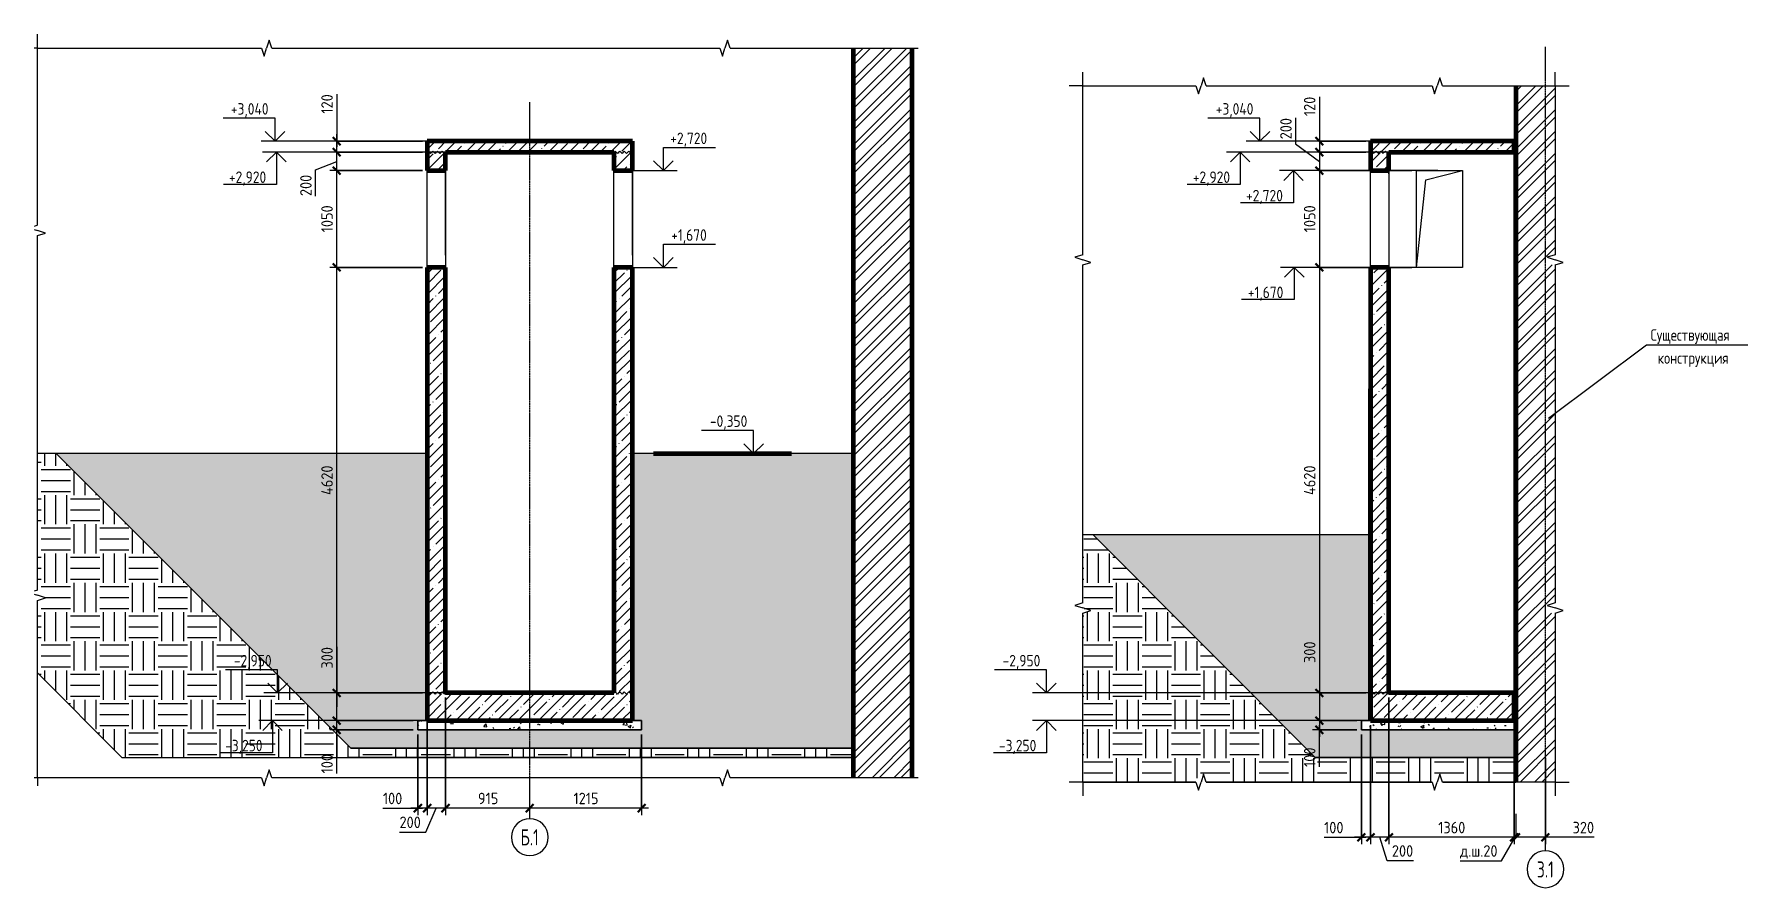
# Model space of a CAD drawing. Header units: millimetres. Extents: x -737 to 48133, y -5064 to 36443.
# Drawn here: x 6865 to 25479, y -5064 to 4200 of the extents above; entities that cross this region are included whole.
import ezdxf

# ---------------------------------------------------------------- set-up
doc = ezdxf.new("R2010")
doc.units = ezdxf.units.MM
doc.linetypes.add('02 Штрихпунктирная _20 мм_', pattern=[25, 20, -2.5, 0, -2.5])
for name, color, linetype, lineweight in [('AA_Dim', 7, 'Continuous', 9), ('AA_Dim-50', 7, 'Continuous', 9), ('AA_Linii', 7, 'Continuous', 9), ('AA_Oformlenie', 7, 'Continuous', 9), ('AA_Vinoska', 7, 'Continuous', 9), ('AA_Visotnaya otmetka', 7, 'Continuous', 9), ('AF_Okno', 7, 'Continuous', 20), ('AF_Perekritie', 7, 'Continuous', 60), ('AF_Perekritie_Опалубка', 253, 'Continuous', 20), ('AF_Pokritie', 7, 'Continuous', 9), ('AF_Stena', 7, 'Continuous', 20), ('AF_Stena_Гидроизоляция', 253, 'Continuous', 20), ('AF_Stena_Опалубка', 253, 'Continuous', 20), ('KR_Fundament', 7, 'Continuous', 20), ('Оси', 7, 'Continuous', 9)]:
    doc.layers.add(name, color=color, linetype=linetype, lineweight=lineweight)
doc.styles.add('GOST Common', font='GOST_Common.ttf', dxfattribs={"width": 0.85, "height": 125})
doc.styles.add('ISOCPEUR', font='isocpeur.TTF', dxfattribs={"width": 0.7, "height": 175})
doc.styles.add('ISOCPEUR_1', font='isocpeur.TTF', dxfattribs={"width": 0.85, "height": 125})
doc.styles.add('ISOCPEUR_2', font='isocpeur.TTF', dxfattribs={"width": 0.9, "height": 125})
doc.dimstyles.new('00_Точн_3_знака__прозр_', dxfattribs={"dimscale": 304.8, "dimtxt": 125.344371, "dimasz": 0.278871, "dimexe": 0.246063, "dimexo": 0.164042, "dimgap": 0.016404, "dimtad": 1, "dimdec": 3, "dimrnd": 0.001, "dimdsep": 46, "dimtxsty": 'ISOCPEUR_2', "dimblk1": 'OBLIQUE', "dimblk2": 'OBLIQUE', "dimsah": 1, "dimcen": 0.09, "dimdle": 0.246063, "dimazin": 0, "dimtfac": 1, "dimtdec": 4, "dimtix": 1, "dimtmove": 1, "dimatfit": 3, "dimfxl": 1, "dimtvp": 1, "dimtolj": 1, "dimtzin": 0, "dimlwd": 18, "dimlwe": 18, "dimarcsym": 2})
doc.dimstyles.new('00_Точн_3_знака__прозр__1', dxfattribs={"dimscale": 304.8, "dimtxt": 125.344371, "dimasz": 0.278871, "dimexe": 0.246063, "dimexo": 0.164042, "dimgap": 0.016404, "dimtad": 1, "dimdec": 3, "dimrnd": 0.001, "dimdsep": 46, "dimtxsty": 'ISOCPEUR_2', "dimblk1": 'OBLIQUE', "dimblk2": 'OBLIQUE', "dimsah": 1, "dimcen": 0.09, "dimdle": 0.246063, "dimazin": 0, "dimtfac": 1, "dimtdec": 4, "dimtix": 1, "dimtmove": 0, "dimatfit": 3, "dimfxl": 1, "dimtvp": 1, "dimtolj": 1, "dimtzin": 0, "dimlwd": 18, "dimlwe": 18, "dimarcsym": 2})
pattern_1 = [(45, (11703.45, 825), (-112.253, 112.253), []), (45, (11815.7, 825), (-112.253, 112.253), [198.438, -39.688, 1.676, -38.011])]
pattern_2 = [(45, (23663.4, 825), (-112.253, 112.253), []), (45, (23775.65, 825), (-112.253, 112.253), [198.437, -39.687, 1.676, -38.011])]

msp = doc.modelspace()

# ---------------------------------------------------------------- texts
at = {"layer": 'AA_Vinoska', "char_height": 125, "attachment_point": 1, "style": 'GOST Common'}
for s, insert, width in [('Существующая', (24423.8854, 998.5126), 1219.767531), ('конструкция', (24501.2354, 748.5126), 1032.373078)]:
    msp.add_mtext(s, dxfattribs=dict(at, insert=insert, width=width))
at = {"layer": 'AA_Visotnaya otmetka', "char_height": 125, "attachment_point": 1, "line_spacing_factor": 1.135194, "style": 'ISOCPEUR_1'}
for s, insert, width in [('+3,040', (9000.7043, 3452.8398), 491.831236), ('+3,040', (19700.2259, 3452.8398), 491.831236), ('+2,720', (13774.1115, 3132.8398), 479.798668), ('+2,920', (8979.5585, 2711.341), 479.798668), ('+2,920', (19450.778, 2711.341), 479.798668), ('+2,720', (20028.845, 2511.341), 479.798668), ('+1,670', (13784.7653, 2082.8398), 454.22946), ('+1,670', (20048.5479, 1461.341), 454.22946), ('-0,350', (14204.7757, 62.8398), 479.798668), ('-2,950', (9033.3991, -2537.1602), 479.798668), ('-2,950', (17384.6186, -2537.1602), 479.798668), ('-3,250', (8938.0367, -3458.659), 479.798668), ('-3,250', (17344.5229, -3458.659), 479.798668)]:
    msp.add_mtext(s, dxfattribs=dict(at, insert=insert, width=width))
at = {"layer": 'Оси', "char_height": 175, "attachment_point": 1, "style": 'ISOCPEUR'}
for s, insert, width in [('\\fISOCPEUR|b0|i0|c204|p34|;\\W.7;Б', (12147.8231, -4429.2858), 120.653969), ('.1', (12247.3726, -4429.2858), 120.653969), ('3.1', (23189.0245, -4777.9949), 224.4725)]:
    msp.add_mtext(s, dxfattribs=dict(at, insert=insert, width=width))

# ---------------------------------------------------------------- blocks, each defined once
blk = doc.blocks.new('231_Отверстие прямоугольное в стене _Окно_Стена_ - Отверстие прямоугольное с обрамлением-4140413-1-1 Опалубка')
at = {"layer": 'AF_Okno', "lineweight": 9}
for p, q in [((-34510, 2620), (-34510, 2716)), ((-34510, 1670), (-34510, 2620)), ((-34310, 2620), (-34310, 2720)), ((-34310, 1804), (-34310, 2620))]:
    blk.add_line(p, q, dxfattribs=at)
blk = doc.blocks.new('Последовательность узлов - 3мм масшт20 маскировка-904226-1-1 Опалубка')
at = {"layer": 'AA_Oformlenie'}
for p, q in [((-32480, 2920), (-32467.5, 2932.5)), ((-32442.5, 2907.5), (-32467.5, 2932.5)), ((-32430, 2920), (-32442.5, 2907.5)), ((-32430, 2920), (-32417.5, 2932.5)), ((-32392.5, 2907.5), (-32417.5, 2932.5)), ((-32380, 2920), (-32392.5, 2907.5)), ((-32380, 2920), (-32367.5, 2932.5)), ((-32342.5, 2907.5), (-32367.5, 2932.5)), ((-32330, 2920), (-32342.5, 2907.5)), ((-32330, 2920), (-32317.5, 2932.5)), ((-32292.5, 2907.5), (-32317.5, 2932.5)), ((-32280, 2920), (-32292.5, 2907.5))]:
    blk.add_line(p, q, dxfattribs=at)
blk = doc.blocks.new('011_Прямоугольник обрыва _ЭлУзла_ - 011_Прямоугольник обрыва _ЭлУзла_-4166941-1-1 Опалубка')
at = {"layer": 'AA_Oformlenie'}
for p, q in [((-38743, 2126), (-38743, 4050)), ((-38743, 4050), (-36308, 4050)), ((-36197, 4050), (-31330, 4050)), ((-31218, 4050), (-29177, 4050)), ((-38743, -1834), (-38743, 2015)), ((-38743, -3870), (-38743, -1945)), ((-36308, -3870), (-38743, -3870)), ((-31330, -3870), (-36197, -3870)), ((-29177, -3870), (-31218, -3870))]:
    blk.add_line(p, q, dxfattribs=at)
blk = doc.blocks.new('231_Отверстие прямоугольное в стене _Окно_Стена_ - Отверстие прямоугольное с обрамлением-4140413-2-2 Опалубка')
at = {"layer": 'AF_Okno', "lineweight": 9}
for p, q in [((2341, 1670), (2441, 2620)), ((2441, 2620), (2841, 2720))]:
    blk.add_line(p, q, dxfattribs=at)
blk = doc.blocks.new('231_Отверстие прямоугольное в стене _Окно_Стена_ - Отверстие прямоугольное с обрамлением-4126487-2-2 Опалубка')
at = {"layer": 'AF_Okno', "lineweight": 9}
for p, q in [((2041, 2685), (2041, 2720)), ((1841, 2510), (1841, 2511)), ((1841, 1670), (1841, 2510))]:
    blk.add_line(p, q, dxfattribs=at)
blk = doc.blocks.new('011_Прямоугольник обрыва _ЭлУзла_ - 011_Прямоугольник обрыва _ЭлУзла_-4165343-2-2 Опалубка')
at = {"layer": 'AA_Oformlenie'}
for p, q in [((-1283, 1807), (-1283, 3640)), ((-1283, 3640), (-56, 3640)), ((56, 3640), (2510, 3640)), ((2621, 3640), (3848, 3640)), ((3848, 3640), (3848, 1807)), ((-1283, -1972), (-1283, 1696)), ((3848, 1696), (3848, -1972)), ((-1283, -3917), (-1283, -2083)), ((3848, -2083), (3848, -3917)), ((-56, -3917), (-1283, -3917)), ((2510, -3917), (56, -3917)), ((3848, -3917), (2621, -3917))]:
    blk.add_line(p, q, dxfattribs=at)
blk = doc.blocks.new('Последовательность узлов - 3мм масшт20 маскировка-904226-2-2 Опалубка')
at = {"layer": 'AA_Oformlenie'}
for p, q in [((1841, 2920), (1853, 2933)), ((1853, 2933), (1878, 2908)), ((1891, 2920), (1878, 2908)), ((1891, 2920), (1903, 2933)), ((1903, 2933), (1928, 2908)), ((1941, 2920), (1928, 2908)), ((1941, 2920), (1953, 2933)), ((1953, 2933), (1978, 2908)), ((1991, 2920), (1978, 2908)), ((1991, 2920), (2003, 2933)), ((2003, 2933), (2028, 2908)), ((2041, 2920), (2028, 2908))]:
    blk.add_line(p, q, dxfattribs=at)
blk = doc.blocks.new('Ось сетки - d_4мм-2765513-1-1 Опалубка')
at = {"layer": 'Оси'}
for start, end in [(0, 180), (0, 180), (180, 360), (180, 360)]:
    blk.add_arc((-33395, -4516), 200, start, end, dxfattribs=at)
blk = doc.blocks.new('DIMBLOCK13-1-1 Опалубка')
at = {"layer": 'AA_Dim-50', "lineweight": 18}
for p, q in [((13462, -3400), (13462, -4276)), ((13462, -4201), (13462, -3400)), ((12247, -4211), (12247, -4126)), ((13537, -4201), (12247, -4201)), ((12247, -4201), (12247, -4211))]:
    blk.add_line(p, q, dxfattribs=at)
at = {"layer": 'AA_Dim-50', "lineweight": 30}
for p, q in [((12247, -4201), (12205, -4244)), ((12247, -4201), (12290, -4159)), ((13462, -4201), (13420, -4244)), ((13462, -4201), (13505, -4159))]:
    blk.add_line(p, q, dxfattribs=at)
at = {"layer": 'AA_Dim-50', "color": 0, "lineweight": 18, "insert": (12723, -4033), "char_height": 125, "width": 317.85, "attachment_point": 1, "line_spacing_factor": 1.135194, "style": 'ISOCPEUR_2'}
blk.add_mtext('1215', dxfattribs=at)
blk = doc.blocks.new('_Oblique')
at = {"color": 0, "linetype": 'ByBlock', "lineweight": -2}
blk.add_line((-0.5, -0.5), (0.5, 0.5), dxfattribs=at)
blk = doc.blocks.new('DIMBLOCK14-1-1 Опалубка')
at = {"layer": 'AA_Dim-50', "lineweight": 18}
for p, q in [((11332, -3000), (11332, -4276)), ((11332, -4201), (11332, -3000)), ((12247, -4201), (11332, -4201)), ((12247, -4211), (12247, -4126)), ((12247, -4201), (12247, -4211))]:
    blk.add_line(p, q, dxfattribs=at)
at = {"layer": 'AA_Dim-50', "lineweight": 30}
for p, q in [((11332, -4201), (11290, -4244)), ((11332, -4201), (11375, -4159)), ((12247, -4201), (12205, -4244)), ((12247, -4201), (12290, -4159))]:
    blk.add_line(p, q, dxfattribs=at)
at = {"layer": 'AA_Dim-50', "color": 0, "lineweight": 18, "insert": (11685, -4033), "char_height": 125, "width": 252.58, "attachment_point": 1, "line_spacing_factor": 1.135194, "style": 'ISOCPEUR_2'}
blk.add_mtext('915', dxfattribs=at)
blk = doc.blocks.new('DIMBLOCK15-1-1 Опалубка')
at = {"layer": 'AA_Dim-50', "lineweight": 18}
for p, q in [((11132, -3000), (11132, -4276)), ((11132, -4201), (11132, -3000)), ((11332, -3000), (11332, -4276)), ((11332, -4201), (11332, -3000)), ((11117, -4460), (11232, -4201)), ((11332, -4201), (11132, -4201)), ((10833, -4460), (11117, -4460))]:
    blk.add_line(p, q, dxfattribs=at)
at = {"layer": 'AA_Dim-50', "lineweight": 30}
for p, q in [((11132, -4201), (11090, -4244)), ((11132, -4201), (11175, -4159)), ((11332, -4201), (11290, -4244)), ((11332, -4201), (11375, -4159))]:
    blk.add_line(p, q, dxfattribs=at)
at = {"layer": 'AA_Dim-50', "color": 0, "lineweight": 18, "insert": (10833, -4292), "char_height": 125, "width": 280.96, "attachment_point": 1, "line_spacing_factor": 1.135194, "style": 'ISOCPEUR_2'}
blk.add_mtext('200', dxfattribs=at)
blk = doc.blocks.new('DIMBLOCK16-1-1 Опалубка')
at = {"layer": 'AA_Dim-50', "lineweight": 18}
for p, q in [((11132, -3000), (11132, -4276)), ((11132, -4201), (11132, -3000)), ((11032, -3400), (11032, -4276)), ((11032, -4201), (11032, -3400)), ((10652, -4201), (10912, -4201)), ((10912, -4201), (11082, -4201)), ((11132, -4201), (10957, -4201))]:
    blk.add_line(p, q, dxfattribs=at)
at = {"layer": 'AA_Dim-50', "lineweight": 30}
for p, q in [((11032, -4201), (10990, -4244)), ((11032, -4201), (11075, -4159)), ((11132, -4201), (11090, -4244)), ((11132, -4201), (11175, -4159))]:
    blk.add_line(p, q, dxfattribs=at)
at = {"layer": 'AA_Dim-50', "color": 0, "lineweight": 18, "insert": (10652, -4033), "char_height": 125, "width": 252.58, "attachment_point": 1, "line_spacing_factor": 1.135194, "style": 'ISOCPEUR_2'}
blk.add_mtext('100', dxfattribs=at)
blk = doc.blocks.new('DIMBLOCK17-1-1 Опалубка')
at = {"layer": 'AA_Dim-50', "lineweight": 18}
for p, q in [((10982, -3250), (10076, -3250)), ((10982, -3350), (10076, -3350)), ((10151, -3425), (10151, -3250)), ((10151, -3250), (10982, -3250)), ((10151, -3563), (10151, -3300)), ((10151, -3350), (10982, -3350)), ((10151, -3823), (10151, -3563))]:
    blk.add_line(p, q, dxfattribs=at)
at = {"layer": 'AA_Dim-50', "lineweight": 30}
for p, q in [((10151, -3250), (10108, -3208)), ((10151, -3350), (10108, -3308)), ((10151, -3250), (10193, -3292)), ((10151, -3350), (10193, -3393))]:
    blk.add_line(p, q, dxfattribs=at)
at = {"layer": 'AA_Dim-50', "color": 0, "lineweight": 18, "insert": (9983, -3823), "char_height": 125, "width": 252.58, "attachment_point": 1, "rotation": 90, "line_spacing_factor": 1.135194, "style": 'ISOCPEUR_2'}
blk.add_mtext('100', dxfattribs=at)
blk = doc.blocks.new('DIMBLOCK18-1-1 Опалубка')
at = {"layer": 'AA_Dim-50', "lineweight": 18}
for p, q in [((10151, -2451), (10151, -2735)), ((10151, -2735), (10151, -3100)), ((11082, -2950), (10076, -2950)), ((10151, -3250), (10151, -2950)), ((10151, -2950), (11082, -2950)), ((10982, -3250), (10076, -3250)), ((10151, -3250), (10982, -3250))]:
    blk.add_line(p, q, dxfattribs=at)
at = {"layer": 'AA_Dim-50', "lineweight": 30}
for p, q in [((10151, -2950), (10108, -2908)), ((10151, -2950), (10193, -2992)), ((10151, -3250), (10108, -3208)), ((10151, -3250), (10193, -3292))]:
    blk.add_line(p, q, dxfattribs=at)
at = {"layer": 'AA_Dim-50', "color": 0, "lineweight": 18, "insert": (9983, -2685), "char_height": 125, "width": 280.96, "attachment_point": 1, "rotation": 90, "line_spacing_factor": 1.135194, "style": 'ISOCPEUR_2'}
blk.add_mtext('300', dxfattribs=at)
blk = doc.blocks.new('DIMBLOCK19-1-1 Опалубка')
at = {"layer": 'AA_Dim-50', "lineweight": 30}
for p, q in [((10151, 1670), (10108, 1712)), ((10151, 1670), (10193, 1628)), ((10151, -2950), (10108, -2908)), ((10151, -2950), (10193, -2992))]:
    blk.add_line(p, q, dxfattribs=at)
at = {"layer": 'AA_Dim-50', "lineweight": 18}
for p, q in [((11082, 1670), (10076, 1670)), ((10151, -2950), (10151, 1670)), ((10151, 1670), (11082, 1670)), ((11082, -2950), (10076, -2950)), ((10151, -2950), (11082, -2950))]:
    blk.add_line(p, q, dxfattribs=at)
at = {"layer": 'AA_Dim-50', "color": 0, "lineweight": 18, "insert": (9983, -801), "char_height": 125, "width": 385.97, "attachment_point": 1, "rotation": 90, "line_spacing_factor": 1.135194, "style": 'ISOCPEUR_2'}
blk.add_mtext('4620', dxfattribs=at)
blk = doc.blocks.new('DIMBLOCK20-1-1 Опалубка')
at = {"layer": 'AA_Dim-50', "lineweight": 18}
for p, q in [((11082, 2720), (10076, 2720)), ((10151, 1670), (10151, 2720)), ((10151, 2720), (11082, 2720)), ((11082, 1670), (10076, 1670)), ((10151, 1670), (11082, 1670))]:
    blk.add_line(p, q, dxfattribs=at)
at = {"layer": 'AA_Dim-50', "lineweight": 30}
for p, q in [((10151, 2720), (10108, 2763)), ((10151, 2720), (10193, 2678)), ((10151, 1670), (10108, 1712)), ((10151, 1670), (10193, 1628))]:
    blk.add_line(p, q, dxfattribs=at)
at = {"layer": 'AA_Dim-50', "color": 0, "lineweight": 18, "insert": (9983, 2051), "char_height": 125, "width": 346.23, "attachment_point": 1, "rotation": 90, "line_spacing_factor": 1.135194, "style": 'ISOCPEUR_2'}
blk.add_mtext('1050', dxfattribs=at)
blk = doc.blocks.new('DIMBLOCK21-1-1 Опалубка')
at = {"layer": 'AA_Dim-50', "lineweight": 18}
for p, q in [((9921, 2728), (10151, 2820)), ((11082, 2920), (10076, 2920)), ((10151, 2720), (10151, 2920)), ((10151, 2920), (11082, 2920)), ((9921, 2444), (9921, 2728)), ((11082, 2720), (10076, 2720)), ((10151, 2720), (11082, 2720))]:
    blk.add_line(p, q, dxfattribs=at)
at = {"layer": 'AA_Dim-50', "lineweight": 30}
for p, q in [((10151, 2920), (10108, 2963)), ((10151, 2920), (10193, 2878)), ((10151, 2720), (10108, 2763)), ((10151, 2720), (10193, 2678))]:
    blk.add_line(p, q, dxfattribs=at)
at = {"layer": 'AA_Dim-50', "color": 0, "lineweight": 18, "insert": (9753, 2444), "char_height": 125, "width": 280.96, "attachment_point": 1, "rotation": 90, "line_spacing_factor": 1.135194, "style": 'ISOCPEUR_2'}
blk.add_mtext('200', dxfattribs=at)
blk = doc.blocks.new('DIMBLOCK22-1-1 Опалубка')
at = {"layer": 'AA_Dim-50', "lineweight": 18}
for p, q in [((10151, 3550), (10151, 3289)), ((10151, 3289), (10151, 2980)), ((11082, 3040), (10076, 3040)), ((10151, 2920), (10151, 3115)), ((10151, 3040), (11082, 3040)), ((11082, 2920), (10076, 2920)), ((10151, 2920), (11082, 2920))]:
    blk.add_line(p, q, dxfattribs=at)
at = {"layer": 'AA_Dim-50', "lineweight": 30}
for p, q in [((10151, 3040), (10108, 3083)), ((10151, 3040), (10193, 2998)), ((10151, 2920), (10108, 2963)), ((10151, 2920), (10193, 2878))]:
    blk.add_line(p, q, dxfattribs=at)
at = {"layer": 'AA_Dim-50', "color": 0, "lineweight": 18, "insert": (9983, 3339), "char_height": 125, "width": 252.58, "attachment_point": 1, "rotation": 90, "line_spacing_factor": 1.135194, "style": 'ISOCPEUR_2'}
blk.add_mtext('120', dxfattribs=at)
blk = doc.blocks.new('Высотные отметки - Стрелка вверх-400292-1-1 Опалубка')
at = {"layer": 'AA_Vinoska'}
for p, q in [((-30963, -100), (-31528, -100)), ((-30963, -350), (-30963, -100)), ((-30813, -350), (-31113, -350)), ((-30963, -350), (-31069, -244)), ((-30963, -350), (-30857, -244))]:
    blk.add_line(p, q, dxfattribs=at)
blk = doc.blocks.new('Высотные отметки - Стрелка вниз высокая-400290-1-1 Опалубка')
at = {"layer": 'AA_Vinoska'}
for p, q in [((-35998, 2920), (-36298, 2920)), ((-36148, 2920), (-36254, 2814)), ((-36148, 2920), (-36148, 2570)), ((-36148, 2920), (-36042, 2814)), ((-36148, 2570), (-36723, 2570))]:
    blk.add_line(p, q, dxfattribs=at)
blk = doc.blocks.new('Ось сетки - d_4мм-2765513-2-2 Опалубка')
at = {"layer": 'Оси'}
for start, end in [(360, 180), (360, 180), (180, 360), (180, 360)]:
    blk.add_arc((3741, -4864), 200, start, end, dxfattribs=at)
blk = doc.blocks.new('DIMBLOCK23-2-2 Опалубка')
at = {"layer": 'AA_Dim-50', "lineweight": 18}
for p, q in [((20826, 3522), (20826, 3262)), ((20826, 3262), (20826, 2980)), ((21332, 3040), (20751, 3040)), ((20826, 3115), (20826, 2920)), ((20826, 3040), (21332, 3040)), ((21332, 2920), (20751, 2920)), ((20826, 2920), (21332, 2920))]:
    blk.add_line(p, q, dxfattribs=at)
at = {"layer": 'AA_Dim-50', "lineweight": 30}
for p, q in [((20826, 3040), (20783, 3083)), ((20826, 3040), (20868, 2998)), ((20826, 2920), (20783, 2963)), ((20826, 2920), (20868, 2878))]:
    blk.add_line(p, q, dxfattribs=at)
at = {"layer": 'AA_Dim-50', "color": 0, "lineweight": 18, "insert": (20658, 3312), "char_height": 125, "width": 252.58, "attachment_point": 1, "rotation": 90, "line_spacing_factor": 1.135194, "style": 'ISOCPEUR_2'}
blk.add_mtext('120', dxfattribs=at)
blk = doc.blocks.new('DIMBLOCK24-2-2 Опалубка')
at = {"layer": 'AA_Dim-50', "lineweight": 18}
for p, q in [((20568, 3294), (20568, 3010)), ((20568, 3010), (20826, 2820)), ((21332, 2920), (20751, 2920)), ((20826, 2920), (20826, 2720)), ((20826, 2920), (21332, 2920)), ((21832, 2720), (20751, 2720)), ((20826, 2720), (21832, 2720))]:
    blk.add_line(p, q, dxfattribs=at)
at = {"layer": 'AA_Dim-50', "lineweight": 30}
for p, q in [((20826, 2920), (20783, 2963)), ((20826, 2920), (20868, 2878)), ((20826, 2720), (20783, 2763)), ((20826, 2720), (20868, 2678))]:
    blk.add_line(p, q, dxfattribs=at)
at = {"layer": 'AA_Dim-50', "color": 0, "lineweight": 18, "insert": (20400, 3060), "char_height": 125, "width": 280.96, "attachment_point": 1, "rotation": 90, "line_spacing_factor": 1.135194, "style": 'ISOCPEUR_2'}
blk.add_mtext('200', dxfattribs=at)
blk = doc.blocks.new('DIMBLOCK25-2-2 Опалубка')
at = {"layer": 'AA_Dim-50', "lineweight": 18}
for p, q in [((21832, 2720), (20751, 2720)), ((20826, 2720), (20826, 1670)), ((20826, 2720), (21832, 2720)), ((21832, 1670), (20751, 1670)), ((20826, 1670), (21832, 1670))]:
    blk.add_line(p, q, dxfattribs=at)
at = {"layer": 'AA_Dim-50', "lineweight": 30}
for p, q in [((20826, 2720), (20783, 2763)), ((20826, 2720), (20868, 2678)), ((20826, 1670), (20783, 1712)), ((20826, 1670), (20868, 1628))]:
    blk.add_line(p, q, dxfattribs=at)
at = {"layer": 'AA_Dim-50', "color": 0, "lineweight": 18, "insert": (20658, 2051), "char_height": 125, "width": 346.23, "attachment_point": 1, "rotation": 90, "line_spacing_factor": 1.135194, "style": 'ISOCPEUR_2'}
blk.add_mtext('1050', dxfattribs=at)
blk = doc.blocks.new('DIMBLOCK26-2-2 Опалубка')
at = {"layer": 'AA_Dim-50', "lineweight": 30}
for p, q in [((20826, 1670), (20783, 1712)), ((20826, 1670), (20868, 1628)), ((20826, -2950), (20783, -2908)), ((20826, -2950), (20868, -2992))]:
    blk.add_line(p, q, dxfattribs=at)
at = {"layer": 'AA_Dim-50', "lineweight": 18}
for p, q in [((21832, 1670), (20751, 1670)), ((20826, 1670), (20826, -2950)), ((20826, 1670), (21832, 1670)), ((21332, -2950), (20751, -2950)), ((20826, -2950), (21332, -2950))]:
    blk.add_line(p, q, dxfattribs=at)
at = {"layer": 'AA_Dim-50', "color": 0, "lineweight": 18, "insert": (20658, -801), "char_height": 125, "width": 385.97, "attachment_point": 1, "rotation": 90, "line_spacing_factor": 1.135194, "style": 'ISOCPEUR_2'}
blk.add_mtext('4620', dxfattribs=at)
blk = doc.blocks.new('DIMBLOCK27-2-2 Опалубка')
at = {"layer": 'AA_Dim-50', "lineweight": 18}
for p, q in [((20826, -2391), (20826, -2675)), ((20826, -2675), (20826, -3100)), ((21332, -2950), (20751, -2950)), ((20826, -2950), (20826, -3250)), ((20826, -2950), (21332, -2950)), ((21232, -3250), (20751, -3250)), ((20826, -3250), (21232, -3250))]:
    blk.add_line(p, q, dxfattribs=at)
at = {"layer": 'AA_Dim-50', "lineweight": 30}
for p, q in [((20826, -2950), (20783, -2908)), ((20826, -2950), (20868, -2992)), ((20826, -3250), (20783, -3208)), ((20826, -3250), (20868, -3292))]:
    blk.add_line(p, q, dxfattribs=at)
at = {"layer": 'AA_Dim-50', "color": 0, "lineweight": 18, "insert": (20658, -2625), "char_height": 125, "width": 280.96, "attachment_point": 1, "rotation": 90, "line_spacing_factor": 1.135194, "style": 'ISOCPEUR_2'}
blk.add_mtext('300', dxfattribs=at)
blk = doc.blocks.new('DIMBLOCK28-2-2 Опалубка')
at = {"layer": 'AA_Dim-50', "lineweight": 18}
for p, q in [((21232, -3250), (20751, -3250)), ((21232, -3350), (20751, -3350)), ((20826, -3250), (20826, -3425)), ((20826, -3250), (21232, -3250)), ((20826, -3493), (20826, -3300)), ((20826, -3350), (21232, -3350)), ((20826, -3753), (20826, -3493))]:
    blk.add_line(p, q, dxfattribs=at)
at = {"layer": 'AA_Dim-50', "lineweight": 30}
for p, q in [((20826, -3250), (20783, -3208)), ((20826, -3350), (20783, -3308)), ((20826, -3250), (20868, -3292)), ((20826, -3350), (20868, -3393))]:
    blk.add_line(p, q, dxfattribs=at)
at = {"layer": 'AA_Dim-50', "color": 0, "lineweight": 18, "insert": (20658, -3753), "char_height": 125, "width": 252.58, "attachment_point": 1, "rotation": 90, "line_spacing_factor": 1.135194, "style": 'ISOCPEUR_2'}
blk.add_mtext('100', dxfattribs=at)
blk = doc.blocks.new('DIMBLOCK29-2-2 Опалубка')
at = {"layer": 'AA_Dim-50', "lineweight": 18}
for p, q in [((23282, -3655), (23282, -4592)), ((23282, -4517), (23282, -3655)), ((22962, -4517), (22962, -4263)), ((22962, -4527), (22962, -4442)), ((23357, -4517), (22962, -4517)), ((23527, -4517), (23122, -4517)), ((23811, -4517), (23527, -4517))]:
    blk.add_line(p, q, dxfattribs=at)
at = {"layer": 'AA_Dim-50', "lineweight": 30}
for p, q in [((22962, -4517), (22919, -4559)), ((22962, -4517), (23004, -4474)), ((23282, -4517), (23239, -4559)), ((23282, -4517), (23324, -4474))]:
    blk.add_line(p, q, dxfattribs=at)
at = {"layer": 'AA_Dim-50', "color": 0, "lineweight": 18, "insert": (23577, -4349), "char_height": 125, "width": 280.96, "attachment_point": 1, "line_spacing_factor": 1.135194, "style": 'ISOCPEUR_2'}
blk.add_mtext('320', dxfattribs=at)
blk = doc.blocks.new('DIMBLOCK30-2-2 Опалубка')
at = {"layer": 'AA_Dim-50', "lineweight": 18}
for p, q in [((22942, -3300), (22942, -4592)), ((22942, -4517), (22942, -3300)), ((22962, -4517), (22962, -4263)), ((22962, -4527), (22962, -4442)), ((22803, -4771), (22952, -4517)), ((22962, -4517), (22942, -4517)), ((22354, -4771), (22803, -4771))]:
    blk.add_line(p, q, dxfattribs=at)
at = {"layer": 'AA_Dim-50', "lineweight": 30}
for p, q in [((22942, -4517), (22899, -4559)), ((22962, -4517), (22919, -4559)), ((22942, -4517), (22984, -4474)), ((22962, -4517), (23004, -4474))]:
    blk.add_line(p, q, dxfattribs=at)
at = {"layer": 'AA_Dim-50', "color": 0, "lineweight": 18, "insert": (22354, -4603), "char_height": 125, "width": 479.62, "attachment_point": 1, "line_spacing_factor": 1.135194, "style": 'ISOCPEUR_2'}
blk.add_mtext('д.ш.20', dxfattribs=at)
blk = doc.blocks.new('DIMBLOCK31-2-2 Опалубка')
at = {"layer": 'AA_Dim-50', "lineweight": 18}
for p, q in [((21582, -3000), (21582, -4592)), ((21582, -4517), (21582, -3000)), ((22942, -3300), (22942, -4592)), ((22942, -4517), (22942, -3300)), ((22942, -4517), (21582, -4517))]:
    blk.add_line(p, q, dxfattribs=at)
at = {"layer": 'AA_Dim-50', "lineweight": 30}
for p, q in [((21582, -4517), (21539, -4559)), ((21582, -4517), (21624, -4474)), ((22942, -4517), (22899, -4559)), ((22942, -4517), (22984, -4474))]:
    blk.add_line(p, q, dxfattribs=at)
at = {"layer": 'AA_Dim-50', "color": 0, "lineweight": 18, "insert": (22117, -4349), "char_height": 125, "width": 346.23, "attachment_point": 1, "line_spacing_factor": 1.135194, "style": 'ISOCPEUR_2'}
blk.add_mtext('1360', dxfattribs=at)
blk = doc.blocks.new('DIMBLOCK32-2-2 Опалубка')
at = {"layer": 'AA_Dim-50', "lineweight": 18}
for p, q in [((21582, -3000), (21582, -4592)), ((21582, -4517), (21582, -3000)), ((21382, -3300), (21382, -4592)), ((21382, -4517), (21382, -3300)), ((21582, -4517), (21382, -4517)), ((21564, -4771), (21482, -4517)), ((21848, -4771), (21564, -4771))]:
    blk.add_line(p, q, dxfattribs=at)
at = {"layer": 'AA_Dim-50', "lineweight": 30}
for p, q in [((21382, -4517), (21339, -4559)), ((21382, -4517), (21424, -4474)), ((21582, -4517), (21539, -4559)), ((21582, -4517), (21624, -4474))]:
    blk.add_line(p, q, dxfattribs=at)
at = {"layer": 'AA_Dim-50', "color": 0, "lineweight": 18, "insert": (21614, -4603), "char_height": 125, "width": 280.96, "attachment_point": 1, "line_spacing_factor": 1.135194, "style": 'ISOCPEUR_2'}
blk.add_mtext('200', dxfattribs=at)
blk = doc.blocks.new('DIMBLOCK33-2-2 Опалубка')
at = {"layer": 'AA_Dim-50', "lineweight": 18}
for p, q in [((21382, -3300), (21382, -4592)), ((21382, -4517), (21382, -3300)), ((21282, -3400), (21282, -4592)), ((21282, -4517), (21282, -3400)), ((20877, -4517), (21137, -4517)), ((21137, -4517), (21332, -4517)), ((21382, -4517), (21207, -4517))]:
    blk.add_line(p, q, dxfattribs=at)
at = {"layer": 'AA_Dim-50', "lineweight": 30}
for p, q in [((21282, -4517), (21239, -4559)), ((21282, -4517), (21324, -4474)), ((21382, -4517), (21339, -4559)), ((21382, -4517), (21424, -4474))]:
    blk.add_line(p, q, dxfattribs=at)
at = {"layer": 'AA_Dim-50', "color": 0, "lineweight": 18, "insert": (20877, -4349), "char_height": 125, "width": 252.58, "attachment_point": 1, "line_spacing_factor": 1.135194, "style": 'ISOCPEUR_2'}
blk.add_mtext('100', dxfattribs=at)
blk = doc.blocks.new('010_Текст с выноской - Текст 2 строки-4027658-2-2 Опалубка')
at = {"layer": 'AA_Vinoska'}
blk.add_line((4839, 829), (5939, 829), dxfattribs=at)
blk = doc.blocks.new('Высотные отметки - Стрелка вверх-400292-2-2 Опалубка')
at = {"layer": 'AA_Vinoska'}
for p, q in [((-1681, -2700), (-2246, -2700)), ((-1681, -2950), (-1681, -2700)), ((-1531, -2950), (-1831, -2950)), ((-1681, -2950), (-1787, -2844)), ((-1681, -2950), (-1575, -2844))]:
    blk.add_line(p, q, dxfattribs=at)
blk = doc.blocks.new('Высотные отметки - Стрелка вниз высокая-400290-2-2 Опалубка')
at = {"layer": 'AA_Vinoska'}
for p, q in [((-1531, -3250), (-1831, -3250)), ((-1681, -3250), (-1787, -3356)), ((-1681, -3250), (-1681, -3600)), ((-1681, -3250), (-1575, -3356)), ((-1681, -3600), (-2256, -3600))]:
    blk.add_line(p, q, dxfattribs=at)

# ---------------------------------------------------------------- dimensions: what is measured, and where the dimension line sits
at = {"layer": 'AA_Dim', "lineweight": 18}
for base, p1, p2, override, picture, middle in [((10150.9022, 3040), (11132.4634, 2920), (11132.4634, 3040), {"dimpost": '<>', "dimfxl": 120}, 'DIMBLOCK22-1-1 Опалубка', (10066.3957, 3465.6588)), ((20825.6322, 2920), (21381.6648, 3040), (21381.6648, 2920), {"dimpost": '<>', "dimfxl": 120}, 'DIMBLOCK23-2-2 Опалубка', (20741.1257, 3437.9369)), ((20825.6322, 2720), (21381.6648, 2920), (21881.6648, 2720), {"dimpost": '<>', "dimfxl": 538.516481}, 'DIMBLOCK24-2-2 Опалубка', (20483.4612, 3200.8117)), ((10150.9022, 2920), (11132.4634, 2720), (11132.4634, 2920), {"dimpost": '<>', "dimfxl": 200}, 'DIMBLOCK21-1-1 Опалубка', (9836.3333, 2584.5812)), ((10150.9022, -2950), (11032.4634, -3250), (11132.4634, -2950), {"dimpost": '<>', "dimfxl": 316.227766}, 'DIMBLOCK18-1-1 Опалубка', (10066.3957, -2544.3616)), ((20825.6322, -3250), (21381.6648, -2950), (21281.6648, -3250), {"dimpost": '<>', "dimfxl": 316.227766}, 'DIMBLOCK27-2-2 Опалубка', (20741.1257, -2484.7407)), ((10150.9022, -3250), (11032.4634, -3350), (11032.4634, -3250), {"dimpost": '<>', "dimfxl": 100}, 'DIMBLOCK17-1-1 Опалубка', (10066.3957, -3697.0707)), ((20825.6322, -3350), (21281.6648, -3250), (21281.6648, -3350), {"dimpost": '<>', "dimfxl": 100}, 'DIMBLOCK28-2-2 Опалубка', (20741.1257, -3627.0115))]:
    dim = msp.add_linear_dim(base=base, p1=p1, p2=p2, angle=90, dimstyle='00_Точн_3_знака__прозр_', override=override, dxfattribs=at)
    dim.commit()
    dim.dimension.update_dxf_attribs({"geometry": picture, "text_midpoint": middle, "dimtype": 160, "text_rotation": 90})
for base, p1, p2, override, picture, middle in [((10150.9022, 2720), (11132.4634, 1670), (11132.4634, 2720), {"dimpost": '<>', "dimfxl": 1050}, 'DIMBLOCK20-1-1 Опалубка', (10083.4022, 2195)), ((20825.6322, 1670), (21881.6648, 2720), (21881.6648, 1670), {"dimpost": '<>', "dimfxl": 1050}, 'DIMBLOCK25-2-2 Опалубка', (20758.1322, 2195)), ((10150.9022, 1670), (11132.4634, -2950), (11132.4634, 1670), {"dimpost": '<>', "dimfxl": 4620}, 'DIMBLOCK19-1-1 Опалубка', (10083.4022, -640)), ((20825.6322, -2950), (21881.6648, 1670), (21381.6648, -2950), {"dimpost": '<>', "dimfxl": 4646.977512}, 'DIMBLOCK26-2-2 Опалубка', (20758.1322, -640))]:
    dim = msp.add_linear_dim(base=base, p1=p1, p2=p2, angle=90, dimstyle='00_Точн_3_знака__прозр__1', override=override, dxfattribs=at)
    dim.commit()
    dim.dimension.update_dxf_attribs({"geometry": picture, "text_midpoint": middle})
for base, p1, p2, override, picture, middle in [((11032.4634, -4201.235), (11132.4634, -2950), (11032.4634, -3350), {"dimpost": '<>', "dimfxl": 412.310563}, 'DIMBLOCK16-1-1 Опалубка', (10777.9656, -4116.7285)), ((11132.4634, -4201.235), (11332.4634, -2950), (11132.4634, -2950), {"dimpost": '<>', "dimfxl": 200}, 'DIMBLOCK15-1-1 Опалубка', (10973.4703, -4375.2678)), ((21381.6648, -4516.9451), (21581.6648, -2950), (21381.6648, -3250), {"dimpost": '<>', "dimfxl": 360.555128}, 'DIMBLOCK32-2-2 Опалубка', (21754.5617, -4686.5865)), ((21281.6648, -4516.9451), (21381.6648, -3250), (21281.6648, -3350), {"dimpost": '<>', "dimfxl": 141.421356}, 'DIMBLOCK33-2-2 Опалубка', (21003.1295, -4432.4386)), ((22941.6648, -4516.9451), (22961.6648, -4577.0491), (22941.6648, -3250), {"dimpost": 'д.ш.<>', "dimfxl": 1327.199833}, 'DIMBLOCK30-2-2 Опалубка', (22593.3976, -4686.5865)), ((22961.6648, -4516.9451), (23281.6648, -3604.8), (22961.6648, -4577.0491), {"dimpost": '<>', "dimfxl": 1023.556727}, 'DIMBLOCK29-2-2 Опалубка', (23717.8379, -4432.4386))]:
    dim = msp.add_linear_dim(base=base, p1=p1, p2=p2, dimstyle='00_Точн_3_знака__прозр_', override=override, dxfattribs=at)
    dim.commit()
    dim.dimension.update_dxf_attribs({"geometry": picture, "text_midpoint": middle, "dimtype": 160})
for base, p1, p2, override, picture, middle in [((11332.4634, -4201.235), (12247.4634, -4261.339), (11332.4634, -2950), {"dimpost": '<>', "dimfxl": 1599.010664}, 'DIMBLOCK14-1-1 Опалубка', (11789.9634, -4133.735)), ((21581.6648, -4516.9451), (22941.6648, -3250), (21581.6648, -2950), {"dimpost": '<>', "dimfxl": 1392.695229}, 'DIMBLOCK31-2-2 Опалубка', (22261.6648, -4449.4451)), ((12247.4634, -4201.235), (13462.4634, -3350), (12247.4634, -4261.339), {"dimpost": '<>', "dimfxl": 1518.803431}, 'DIMBLOCK13-1-1 Опалубка', (12854.9634, -4133.735))]:
    dim = msp.add_linear_dim(base=base, p1=p1, p2=p2, dimstyle='00_Точн_3_знака__прозр__1', override=override, dxfattribs=at)
    dim.commit()
    dim.dimension.update_dxf_attribs({"geometry": picture, "text_midpoint": middle})

# ---------------------------------------------------------------- hatches: boundary and pattern name
at = {"layer": 'AA_Oformlenie'}
h = msp.add_hatch(dxfattribs=at)
h.set_pattern_fill('FP_7', color=250, style=0, pattern_type=2)
h.set_pattern_definition([(0, (11703.45, 825), (317.5, 317.5), [317.5, -317.5]), (0, (11703.45, 944.06), (317.5, 317.5), [317.5, -317.5]), (0, (11703.45, 1063.12), (317.5, 317.5), [317.5, -317.5]), (90, (11743.14, 1102.8), (-317.5, 317.5), [317.5, -317.5]), (90, (11862.2, 1102.8), (-317.5, 317.5), [317.5, -317.5]), (90, (11981.26, 1102.8), (-317.5, 317.5), [317.5, -317.5])])
h.paths.add_polyline_path([(11665.2005, -3650), (15762.4634, -3650), (15762.4634, -3550), (10302.4634, -3550), (7102.4634, -350), (6899.8375, -350), (6899.8375, -1833.9867), (6939.0903, -1833.9867), (6939.0903, -1890.2954), (6899.8375, -1890.2954), (6986.4401, -1917.7954), (6899.8375, -1945.2954), (6899.8375, -2732.2874), (7817.5501, -3650)])
h = msp.add_hatch(dxfattribs=at)
h.set_pattern_fill('FP_6', color=250, style=0, pattern_type=2)
h.set_pattern_definition([(0, (11703.45, 825), (203.2, 50.8), [16.764, -135.636, 16.764, -135.636, -812.8]), (0, (11703.45, 825), (203.2, 50.8), [-304.8, 16.764, -288.036, 16.764, -135.636, -355.6]), (0, (11703.45, 825), (203.2, 50.8), [-762, 16.764, -84.836, 16.764, -237.236]), (120, (11779.65, 850.4), (-145.5941, 150.57636), [16.764, -135.636, 16.764, -135.636, -812.8]), (120, (11779.65, 850.4), (-145.5941, 150.57636), [-304.8, 16.764, -288.036, 16.764, -135.636, -355.6]), (120, (11779.65, 850.4), (-145.5941, 150.57636), [-762, 16.764, -84.836, 16.764, -237.236]), (240, (11805.05, 952), (-57.6059, -201.37636), [16.764, -135.636, 16.764, -135.636, -812.8]), (240, (11805.05, 952), (-57.6059, -201.37636), [-304.8, 16.764, -288.036, 16.764, -135.636, -355.6]), (240, (11805.05, 952), (-57.6059, -201.37636), [-762, 16.764, -84.836, 16.764, -237.236])])
h.paths.add_polyline_path([(15762.4634, -3550), (15762.4634, -350), (13362.4634, -350), (13362.4634, -3250), (13462.4634, -3250), (13462.4634, -3350), (11032.4634, -3350), (11032.4634, -3250), (11132.4634, -3250), (11132.4634, -350), (7102.4634, -350), (10302.4634, -3550), (11665.2005, -3550)])
h = msp.add_hatch(dxfattribs=at)
h.set_pattern_fill('FP_12', color=250, style=0, pattern_type=2)
h.set_pattern_definition([(0, (23663.4, 825), (317.5, 317.5), [317.5, -317.5]), (0, (23663.4, 944.06), (317.5, 317.5), [317.5, -317.5]), (0, (23663.4, 1063.12), (317.5, 317.5), [317.5, -317.5]), (90, (23703.08, 1102.8), (-317.5, 317.5), [317.5, -317.5]), (90, (23822.14, 1102.8), (-317.5, 317.5), [317.5, -317.5]), (90, (23941.2, 1102.8), (-317.5, 317.5), [317.5, -317.5])])
h.paths.add_polyline_path([(18257.4732, -3917.0942), (19485.2177, -3917.0942), (19485.2177, -3876.9388), (19540.2177, -3876.9388), (19540.2177, -3917.0942), (19568.372, -3830.4441), (19596.5263, -3917.0942), (22050.7067, -3917.0942), (22050.7067, -3876.9388), (22105.7067, -3876.9388), (22105.7067, -3917.0942), (22133.861, -3830.4441), (22162.0153, -3917.0942), (22961.6648, -3917.0942), (22961.6648, -3650), (20781.6648, -3650), (18366.6648, -1235), (18257.4732, -1235), (18257.4732, -1971.512), (18296.7259, -1971.512), (18296.7259, -2027.8207), (18257.4732, -2027.8207), (18344.0757, -2055.3207), (18257.4732, -2082.8207), (18257.4732, -3895.8843)])
h = msp.add_hatch(dxfattribs=at)
h.set_pattern_fill('FP_11', color=250, style=0, pattern_type=2)
h.set_pattern_definition([(0, (23663.395, 825), (203.2, 50.8), [16.764, -135.636, 16.764, -135.636, -812.8]), (0, (23663.395, 825), (203.2, 50.8), [-304.8, 16.764, -288.036, 16.764, -135.636, -355.6]), (0, (23663.395, 825), (203.2, 50.8), [-762, 16.764, -84.836, 16.764, -237.236]), (120, (23739.595, 850.4), (-145.5941, 150.57636), [16.764, -135.636, 16.764, -135.636, -812.8]), (120, (23739.595, 850.4), (-145.5941, 150.57636), [-304.8, 16.764, -288.036, 16.764, -135.636, -355.6]), (120, (23739.595, 850.4), (-145.5941, 150.57636), [-762, 16.764, -84.836, 16.764, -237.236]), (240, (23764.995, 952), (-57.6059, -201.37636), [16.764, -135.636, 16.764, -135.636, -812.8]), (240, (23764.995, 952), (-57.6059, -201.37636), [-304.8, 16.764, -288.036, 16.764, -135.636, -355.6]), (240, (23764.995, 952), (-57.6059, -201.37636), [-762, 16.764, -84.836, 16.764, -237.236])])
h.paths.add_polyline_path([(20781.6648, -3650), (22941.6648, -3650), (22941.6648, -3350), (21281.6648, -3350), (21281.6648, -3250), (21381.6648, -3250), (21381.6648, -1235), (18366.6648, -1235)])
at = {"layer": 'AF_Perekritie', "lineweight": 9}
h = msp.add_hatch(dxfattribs=at)
h.set_pattern_fill('FP_3', color=256, style=0, pattern_type=2)
h.set_pattern_definition(pattern_1)
h.paths.add_polyline_path([(11332.4634, 2920), (13162.4634, 2920), (13162.4634, 2928), (13362.4634, 2928), (13362.4634, 3040), (11132.4634, 3040), (11132.4634, 2928), (11332.4634, 2928)])
h = msp.add_hatch(dxfattribs=at)
h.set_pattern_fill('FP_8', color=256, style=0, pattern_type=2)
h.set_pattern_definition(pattern_2)
h.paths.add_polyline_path([(22941.6648, 2920), (22941.6648, 3040), (21381.6648, 3040), (21381.6648, 2928), (21581.6648, 2928), (21581.6648, 2920)])
h = msp.add_hatch(dxfattribs=at)
h.set_pattern_fill('FP_3', color=256, style=0, pattern_type=2)
h.set_pattern_definition(pattern_1)
h.paths.add_polyline_path([(11665.2005, -3250), (13362.4634, -3250), (13362.4634, -2958), (13162.4634, -2958), (13162.4634, -2950), (11332.4634, -2950), (11332.4634, -2958), (11132.4634, -2958), (11132.4634, -3250)])
h = msp.add_hatch(dxfattribs=at)
h.set_pattern_fill('FP_8', color=256, style=0, pattern_type=2)
h.set_pattern_definition(pattern_2)
h.paths.add_polyline_path([(22941.6648, -3250), (22941.6648, -2950), (21581.6648, -2950), (21581.6648, -2958), (21381.6648, -2958), (21381.6648, -3250), (21581.6648, -3250)])
at = {"layer": 'AF_Pokritie'}
h = msp.add_hatch(dxfattribs=at)
h.set_pattern_fill('FP_5', color=256, style=0, pattern_type=2)
h.set_pattern_definition([(50, (11703.45, 825), (364.368, -31.878), [38.1, -419.1]), (355, (11703.45, 825), (-70.486, 382.113), [30.48, -335.28]), (100.451, (11733.8, 822.34), (293.885, 350.233), [32.38, -356.18]), (46.184, (11703.45, 926.6), (542.16, -84.086), [57.15, -628.65]), (96.636, (11748.63, 919.6), (474.805, 494.855), [48.57, -534.27]), (351.184, (11703.45, 926.6), (474.81, 494.85), [45.72, -502.92]), (21, (11754.25, 901.2), (303.228, -204.53), [38.1, -419.1]), (326, (11754.25, 901.2), (123.604, 368.376), [30.48, -335.28]), (71.451, (11779.52, 884.16), (426.834, 163.843), [32.38, -356.18]), (37.5, (11703.45, 825), (6.1766, 169.11), [16.764, -314.452, 16.764, -323.596, -336.55]), (37.5, (11703.45, 825), (6.1766, 169.11), [-671.576, 16.764, -319.786]), (7.5, (11703.45, 825), (133.639, 200.3615), [16.764, -177.292, 16.764, -306.832, -128.27]), (7.5, (11703.45, 825), (133.639, 200.3615), [-517.652, 16.764, -111.506]), (327.5, (11590.17, 825), (271.182, -11.4584), [16.764, -110.236, 16.764, -379.476, -525.78]), (327.5, (11590.17, 825), (271.182, -11.4584), [-523.24, 16.764, -509.016]), (317.5, (11539.37, 825), (296.259, 50.853), [16.764, -148.336, 16.764, -246.38, -373.38]), (317.5, (11539.37, 825), (296.259, 50.853), [-428.244, 16.764, -356.616])])
h.paths.add_polyline_path([(13462.4634, -3350), (13462.4634, -3250), (11032.4634, -3250), (11032.4634, -3350), (13362.4634, -3350)])
h = msp.add_hatch(dxfattribs=at)
h.set_pattern_fill('FP_10', color=256, style=0, pattern_type=2)
h.set_pattern_definition([(50, (23663.4, 825), (364.368, -31.878), [38.1, -419.1]), (355, (23663.4, 825), (-70.486, 382.113), [30.48, -335.28]), (100.451, (23693.76, 822.34), (293.885, 350.233), [32.38, -356.18]), (46.184, (23663.4, 926.6), (542.16, -84.086), [57.15, -628.65]), (96.636, (23708.6, 919.6), (474.805, 494.855), [48.57, -534.27]), (351.184, (23663.4, 926.6), (474.81, 494.85), [45.72, -502.92]), (21, (23714.2, 901.2), (303.228, -204.53), [38.1, -419.1]), (326, (23714.2, 901.2), (123.604, 368.376), [30.48, -335.28]), (71.451, (23739.46, 884.16), (426.834, 163.843), [32.38, -356.18]), (37.5, (23663.4, 825), (6.1766, 169.11), [16.764, -314.452, 16.764, -323.596, -336.55]), (37.5, (23663.4, 825), (6.1766, 169.11), [-671.576, 16.764, -319.786]), (7.5, (23663.4, 825), (133.639, 200.3615), [16.764, -177.292, 16.764, -306.832, -128.27]), (7.5, (23663.4, 825), (133.639, 200.3615), [-517.652, 16.764, -111.506]), (327.5, (23550.11, 825), (271.182, -11.4584), [16.764, -110.236, 16.764, -379.476, -525.78]), (327.5, (23550.11, 825), (271.182, -11.4584), [-523.24, 16.764, -509.016]), (317.5, (23499.3, 825), (296.259, 50.853), [16.764, -148.336, 16.764, -246.38, -373.38]), (317.5, (23499.3, 825), (296.259, 50.853), [-428.244, 16.764, -356.616])])
h.paths.add_polyline_path([(21281.6648, -3350), (22941.6648, -3350), (22941.6648, -3250), (21281.6648, -3250)])
at = {"layer": 'AF_Stena', "lineweight": 9}
h = msp.add_hatch(dxfattribs=at)
h.set_pattern_fill('FP_4', color=256, style=0, pattern_type=2)
h.set_pattern_definition([(45, (11703.45, 825), (-117.8655, 117.8655), []), (45, (11782.03, 825), (-117.8662, 117.8662), [])])
h.paths.add_polyline_path([(15762.4634, -3870.3939), (16402.4634, -3870.3939), (16402.4634, 4050), (15762.4634, 4050), (15762.4634, -3650)])
h = msp.add_hatch(dxfattribs=at)
h.set_pattern_fill('FP_9', color=256, style=0, pattern_type=2)
h.set_pattern_definition([(45, (23663.4, 825), (-117.8655, 117.8655), []), (45, (23741.97, 825), (-117.8655, 117.8655), [])])
h.paths.add_polyline_path([(22961.6648, -3917.0942), (23388.4512, -3917.0942), (23388.4512, -2082.8207), (23348.2957, -2082.8207), (23348.2957, -2027.8207), (23388.4512, -2027.8207), (23301.801, -1999.6663), (23388.4512, -1971.512), (23388.4512, 1695.7264), (23348.2957, 1695.7264), (23348.2957, 1750.7264), (23388.4512, 1750.7264), (23301.801, 1778.8808), (23388.4512, 1807.0351), (23388.4512, 3640), (22961.6648, 3640), (22961.6648, -3650)])
h = msp.add_hatch(dxfattribs=at)
h.set_pattern_fill('FP_3', color=256, style=0, pattern_type=2)
h.set_pattern_definition(pattern_1)
h.paths.add_polyline_path([(11182.4634, -2942), (11332.4634, -2942), (11332.4634, 1670), (11132.4634, 1670), (11132.4634, -2942)])
h.paths.add_polyline_path([(11182.4634, 2720), (11332.4634, 2720), (11332.4634, 2912), (11132.4634, 2912), (11132.4634, 2720)])
h = msp.add_hatch(dxfattribs=at)
h.set_pattern_fill('FP_3', color=256, style=0, pattern_type=2)
h.set_pattern_definition(pattern_1)
h.paths.add_polyline_path([(13162.4634, -2942), (13362.4634, -2942), (13362.4634, 1670), (13162.4634, 1670), (13162.4634, -350)])
h.paths.add_polyline_path([(13362.4634, 2720), (13362.4634, 2912), (13162.4634, 2912), (13162.4634, 2720), (13212.4634, 2720)])
h = msp.add_hatch(dxfattribs=at)
h.set_pattern_fill('FP_8', color=256, style=0, pattern_type=2)
h.set_pattern_definition(pattern_2)
h.paths.add_polyline_path([(21531.6648, -2942), (21581.6648, -2942), (21581.6648, 1670), (21381.6648, 1670), (21381.6648, -2942), (21481.6648, -2942)])
h.paths.add_polyline_path([(21531.6648, 2720), (21581.6648, 2720), (21581.6648, 2912), (21381.6648, 2912), (21381.6648, 2720)])

# ---------------------------------------------------------------- linework, layer by layer
at = {"layer": 'AA_Linii'}
for p, q in [((7102.4634, -350), (6899.8375, -350)), ((11132.4634, -350), (7102.4634, -350)), ((7102.4634, -350), (10302.4634, -3550)), ((10302.4634, -3550), (7102.4634, -350)), ((11132.4634, -3250), (11132.4634, -350)), ((15762.4634, -350), (13362.4634, -350)), ((13362.4634, -350), (13362.4634, -3250)), ((15762.4634, -3550), (15762.4634, -350)), ((15762.4634, -3250), (15762.4634, -1165)), ((18366.6648, -1235), (18257.4732, -1235)), ((18366.6648, -1235), (20781.6648, -3650)), ((21381.6648, -1235), (18366.6648, -1235)), ((20781.6648, -3650), (18366.6648, -1235)), ((21381.6648, -3250), (21381.6648, -1235)), ((6899.8375, -2732.2874), (7817.5501, -3650)), ((10802.4634, -3250), (10302.4634, -3250)), ((11032.4634, -3350), (11032.4634, -3250)), ((11032.4634, -3250), (11132.4634, -3250)), ((13462.4634, -3350), (11032.4634, -3350)), ((13362.4634, -3250), (13462.4634, -3250)), ((13462.4634, -3250), (13462.4634, -3350)), ((15762.4634, -3650), (15762.4634, -3250)), ((21281.6648, -3350), (21281.6648, -3250)), ((21281.6648, -3250), (21381.6648, -3250)), ((22941.6648, -3350), (21281.6648, -3350)), ((22941.6648, -3650), (22941.6648, -3350)), ((7817.5501, -3650), (15762.4634, -3650)), ((15762.4634, -3650), (10278.1993, -3650)), ((10302.4634, -3550), (15762.4634, -3550)), ((10802.4634, -3550), (10302.4634, -3550)), ((15762.4634, -3550), (10802.4634, -3550)), ((15762.4634, -3650), (15762.4634, -3550)), ((20781.6648, -3650), (22941.6648, -3650)), ((22941.6648, -3650), (20781.6648, -3650)), ((22961.6648, -3650), (22941.6648, -3650)), ((22961.6648, -3917.0942), (22961.6648, -3650)), ((18257.4732, -3917.0942), (19485.2177, -3917.0942)), ((19596.5263, -3917.0942), (22050.7067, -3917.0942)), ((22162.0153, -3917.0942), (22961.6648, -3917.0942))]:
    msp.add_line(p, q, dxfattribs=at)
at = {"layer": 'AA_Linii', "lineweight": 60}
msp.add_line((13592.4634, -350), (15092.4634, -350), dxfattribs=at)
at = {"layer": 'AA_Vinoska'}
for p, q in [((6899.8375, 4050), (6899.8375, 4200)), ((9417.3599, 4136.6501), (9389.2056, 4050)), ((9445.5142, 4050), (9417.3599, 4136.6501)), ((14396.0959, 4136.6501), (14367.9416, 4050)), ((14424.2503, 4050), (14396.0959, 4136.6501)), ((6899.8375, 4050), (6864.703, 4050)), ((9334.2056, 4050), (9361.7056, 3963.3975)), ((9361.7056, 3963.3975), (9389.2056, 4050)), ((14312.9416, 4050), (14340.4416, 3963.3975)), ((14340.4416, 3963.3975), (14367.9416, 4050)), ((18257.4732, 3640), (18257.4732, 3790)), ((19568.372, 3726.6501), (19540.2177, 3640)), ((19596.5263, 3640), (19568.372, 3726.6501)), ((22133.861, 3726.6501), (22105.7067, 3640)), ((22162.0153, 3640), (22133.861, 3726.6501)), ((23388.4512, 3640), (23388.4512, 3790)), ((18257.4732, 3640), (18107.4732, 3640)), ((19485.2177, 3640), (19512.7177, 3553.3975)), ((19512.7177, 3553.3975), (19540.2177, 3640)), ((22050.7067, 3640), (22078.2067, 3553.3975)), ((22078.2067, 3553.3975), (22105.7067, 3640)), ((23388.4512, 3640), (23538.4512, 3640)), ((6899.8375, 2126.2102), (6864.703, 2114.7943)), ((6864.703, 2081.3174), (6899.8375, 2069.9015)), ((6986.4401, 2042.4015), (6899.8375, 2069.9015)), ((6899.8375, 2014.9015), (6986.4401, 2042.4015)), ((18257.4732, 1807.0351), (18170.823, 1778.8808)), ((18170.823, 1778.8808), (18257.4732, 1750.7264)), ((18344.0757, 1723.2264), (18257.4732, 1750.7264)), ((18257.4732, 1695.7264), (18344.0757, 1723.2264)), ((23388.4512, 1807.0351), (23301.801, 1778.8808)), ((23301.801, 1778.8808), (23388.4512, 1750.7264)), ((23475.0537, 1723.2264), (23388.4512, 1750.7264)), ((23388.4512, 1695.7264), (23475.0537, 1723.2264)), ((23315.1829, 31.9332), (24379.4088, 829.3974)), ((6899.8375, -1833.9867), (6864.703, -1845.4026)), ((6864.703, -1878.8795), (6899.8375, -1890.2954)), ((6986.4401, -1917.7954), (6899.8375, -1890.2954)), ((6899.8375, -1945.2954), (6986.4401, -1917.7954)), ((18257.4732, -1971.512), (18170.823, -1999.6663)), ((18170.823, -1999.6663), (18257.4732, -2027.8207)), ((18344.0757, -2055.3207), (18257.4732, -2027.8207)), ((23388.4512, -1971.512), (23301.801, -1999.6663)), ((23301.801, -1999.6663), (23388.4512, -2027.8207)), ((23475.0537, -2055.3207), (23388.4512, -2027.8207)), ((18257.4732, -2082.8207), (18344.0757, -2055.3207)), ((23388.4512, -2082.8207), (23475.0537, -2055.3207)), ((6899.8375, -3870.3939), (6864.703, -3870.3939)), ((6899.8375, -3870.3939), (6899.8375, -3957.3427)), ((9334.2056, -3870.3939), (9361.7056, -3956.9964)), ((9361.7056, -3956.9964), (9389.2056, -3870.3939)), ((9417.3599, -3783.7437), (9389.2056, -3870.3939)), ((9445.5142, -3870.3939), (9417.3599, -3783.7437)), ((14312.9416, -3870.3939), (14340.4416, -3956.9964)), ((14340.4416, -3956.9964), (14367.9416, -3870.3939)), ((14396.0959, -3783.7437), (14367.9416, -3870.3939)), ((14424.2503, -3870.3939), (14396.0959, -3783.7437)), ((19568.372, -3830.4441), (19540.2177, -3917.0942)), ((19596.5263, -3917.0942), (19568.372, -3830.4441)), ((22133.861, -3830.4441), (22105.7067, -3917.0942)), ((22162.0153, -3917.0942), (22133.861, -3830.4441)), ((18257.4732, -3917.0942), (18107.4732, -3917.0942)), ((18257.4732, -3917.0942), (18257.4732, -4067.0942)), ((19485.2177, -3917.0942), (19512.7177, -4003.6968)), ((19512.7177, -4003.6968), (19540.2177, -3917.0942)), ((22050.7067, -3917.0942), (22078.2067, -4003.6968)), ((22078.2067, -4003.6968), (22105.7067, -3917.0942)), ((23388.4512, -3917.0942), (23538.4512, -3917.0942)), ((23388.4512, -3917.0942), (23388.4512, -4067.0942))]:
    msp.add_line(p, q, dxfattribs=at)
at = {"layer": 'AA_Visotnaya otmetka'}
for p, q in [((11569.5498, 3040), (9480.634, 3040)), ((11569.5498, 3040), (11569.5498, 3040)), ((21662.0369, 3040), (20180.1556, 3040)), ((21662.0369, 3040), (21662.0369, 3040)), ((11614.2528, 2920), (9494.4746, 2920)), ((11614.2528, 2920), (11614.2528, 2920)), ((21662.0369, 2920), (19965.6942, 2920)), ((21662.0369, 2920), (21662.0369, 2920)), ((13262.4634, 2720), (13699.0276, 2720)), ((13262.4634, 2720), (13262.4634, 2720)), ((22113.967, 2720), (20543.7611, 2720)), ((22113.967, 2720), (22113.967, 2720)), ((13262.4634, 1670), (13699.0276, 1670)), ((13262.4634, 1670), (13262.4634, 1670)), ((22178.5727, 1670), (20552.8101, 1670)), ((22178.5727, 1670), (22178.5727, 1670)), ((14679.6918, -350), (14679.6918, -350)), ((14679.6918, -350), (14679.6918, -350)), ((11782.02, -2950), (9508.3152, -2950)), ((11782.02, -2950), (11782.02, -2950)), ((21680.5016, -2950), (17859.5348, -2950)), ((21680.5016, -2950), (21680.5016, -2950)), ((11891.8728, -3250), (9452.9528, -3250)), ((11891.8728, -3250), (11891.8728, -3250)), ((21569.6532, -3250), (17859.439, -3250)), ((21569.6532, -3250), (21569.6532, -3250))]:
    msp.add_line(p, q, dxfattribs=at)
at = {"layer": 'AF_Perekritie_Опалубка', "lineweight": 60}
for p, q in [((13362.4634, 3040), (11132.4634, 3040)), ((11132.4634, 3040), (11132.4634, 2920)), ((13362.4634, 2920), (13362.4634, 3040)), ((22941.6648, 3040), (21381.6648, 3040)), ((21381.6648, 3040), (21381.6648, 2920)), ((22941.6648, 2920), (22941.6648, 3040)), ((11332.4634, 2920), (13162.4634, 2920)), ((21581.6648, 2920), (22941.6648, 2920))]:
    msp.add_line(p, q, dxfattribs=at)
at = {"layer": 'AF_Pokritie', "lineweight": 20}
for p, q in [((13462.4634, -3250), (11032.4634, -3250)), ((11032.4634, -3250), (11032.4634, -3350)), ((11032.4634, -3350), (13462.4634, -3350)), ((13462.4634, -3350), (13462.4634, -3250)), ((22941.6648, -3250), (21281.6648, -3250)), ((21281.6648, -3250), (21281.6648, -3350)), ((21281.6648, -3350), (22941.6648, -3350)), ((22941.6648, -3350), (22941.6648, -3250))]:
    msp.add_line(p, q, dxfattribs=at)
at = {"layer": 'AF_Stena_Гидроизоляция', "lineweight": 60}
for p, q in [((21381.6648, 350), (21380.6648, 350)), ((21380.6648, 350), (21380.6648, -1235)), ((21381.6648, -3250), (21381.6648, 350)), ((21380.6648, -1235), (21380.6648, -3250)), ((21380.6648, -3250), (21381.6648, -3250))]:
    msp.add_line(p, q, dxfattribs=at)
at = {"layer": 'AF_Stena_Опалубка', "lineweight": 60}
for p, q in [((15762.4634, 4050), (15762.4634, -3870.3939)), ((16402.4634, -3870.3939), (16402.4634, 4050)), ((22961.6648, 3640), (22961.6648, -3917.0942)), ((11132.4634, 2920), (11132.4634, 2720)), ((11332.4634, 2720), (11332.4634, 2920)), ((13162.4634, 2920), (13162.4634, 2720)), ((13362.4634, 2720), (13362.4634, 2920)), ((21381.6648, 2920), (21381.6648, 2720)), ((21581.6648, 2720), (21581.6648, 2920)), ((11132.4634, 2720), (11332.4634, 2720)), ((13162.4634, 2720), (13362.4634, 2720)), ((21381.6648, 2720), (21581.6648, 2720)), ((11132.4634, 1670), (11132.4634, -2950)), ((11332.4634, 1670), (11132.4634, 1670)), ((11332.4634, -2950), (11332.4634, 1670)), ((13162.4634, 1670), (13162.4634, -2950)), ((13362.4634, 1670), (13162.4634, 1670)), ((13362.4634, -2950), (13362.4634, 1670)), ((21381.6648, 1670), (21381.6648, -2950)), ((21581.6648, 1670), (21381.6648, 1670)), ((21581.6648, -2950), (21581.6648, 1670))]:
    msp.add_line(p, q, dxfattribs=at)
at = {"layer": 'AF_Stena_Опалубка'}
for p, q in [((22942.1648, 2920), (21581.6648, 2920)), ((22942.1648, -2950), (22942.1648, 2920)), ((11132.4634, 1670), (11132.4634, 2720)), ((11332.4634, 2720), (11332.4634, 1670)), ((13162.4634, 1670), (13162.4634, 2720)), ((13362.4634, 2720), (13362.4634, 1670)), ((21381.6648, 1670), (21381.6648, 2720)), ((21581.6648, 2720), (21581.6648, 1670)), ((21881.6648, 1670), (21881.6648, 2720)), ((21881.6648, 2720), (22381.6648, 2720)), ((22381.6648, 2720), (22381.6648, 1670)), ((22381.6648, 1670), (21881.6648, 1670)), ((21581.6648, -2950), (22942.1648, -2950))]:
    msp.add_line(p, q, dxfattribs=at)
at = {"layer": 'KR_Fundament', "lineweight": 60}
for p, q in [((11132.4634, -2950), (11132.4634, -3250)), ((13162.4634, -2950), (11332.4634, -2950)), ((13362.4634, -3250), (13362.4634, -2950)), ((21381.6648, -2950), (21381.6648, -3250)), ((22941.6648, -2950), (21581.6648, -2950)), ((22941.6648, -3250), (22941.6648, -2950)), ((11132.4634, -3250), (13362.4634, -3250)), ((21381.6648, -3250), (22941.6648, -3250))]:
    msp.add_line(p, q, dxfattribs=at)
at = {"layer": 'Оси'}
for p, q in [((23281.6648, 3814.8895), (23281.6648, 4064.8895)), ((12247.4634, 3214.5232), (12247.4634, 3464.5232)), ((12247.4634, -4315.516), (12247.4634, -4065.516)), ((23281.6648, -4664.2251), (23281.6648, -4414.2251))]:
    msp.add_line(p, q, dxfattribs=at)
at = {"layer": 'Оси', "linetype": '02 Штрихпунктирная _20 мм_'}
for p, q in [((23281.6648, -4414.2251), (23281.6648, 3814.8895)), ((12247.4634, -4065.516), (12247.4634, 3214.5232))]:
    msp.add_line(p, q, dxfattribs=at)

# ---------------------------------------------------------------- block references
at = {"layer": 'AA_Oformlenie'}
for name, p in [('011_Прямоугольник обрыва _ЭлУзла_ - 011_Прямоугольник обрыва _ЭлУзла_-4166941-1-1 Опалубка', (45642.4634, 0)), ('011_Прямоугольник обрыва _ЭлУзла_ - 011_Прямоугольник обрыва _ЭлУзла_-4165343-2-2 Опалубка', (19540.8418, 0)), ('Последовательность узлов - 3мм масшт20 маскировка-904226-1-1 Опалубка', (43612.4634, 0)), ('Последовательность узлов - 3мм масшт20 маскировка-904226-1-1 Опалубка', (45642.4634, 0)), ('Последовательность узлов - 3мм масшт20 маскировка-904226-2-2 Опалубка', (19540.8418, 0)), ('Последовательность узлов - 3мм масшт20 маскировка-904226-1-1 Опалубка', (43612.4634, -5870)), ('Последовательность узлов - 3мм масшт20 маскировка-904226-1-1 Опалубка', (45642.4634, -5870))]:
    msp.add_blockref(name, p, dxfattribs=at)
at = {"layer": 'AA_Oformlenie', "rotation": 180}
msp.add_blockref('Последовательность узлов - 3мм масшт20 маскировка-904226-2-2 Опалубка', (23422.4879, -30), dxfattribs=at)
at = {"layer": 'AA_Vinoska'}
for name, p in [('Высотные отметки - Стрелка вниз высокая-400290-1-1 Опалубка', (45642.4634, 0)), ('010_Текст с выноской - Текст 2 строки-4027658-2-2 Опалубка', (19540.8418, 0)), ('Высотные отметки - Стрелка вверх-400292-1-1 Опалубка', (45642.4634, 0)), ('Высотные отметки - Стрелка вверх-400292-2-2 Опалубка', (19540.8418, 0)), ('Высотные отметки - Стрелка вниз высокая-400290-2-2 Опалубка', (19540.8418, 0))]:
    msp.add_blockref(name, p, dxfattribs=at)
at = {"layer": 'AA_Visotnaya otmetka'}
for name, p in [('Высотные отметки - Стрелка вверх-400292-1-1 Опалубка', (40443.4056, 3390)), ('Высотные отметки - Стрелка вверх-400292-2-2 Опалубка', (21861.4626, 5990)), ('Высотные отметки - Стрелка вниз высокая-400290-2-2 Опалубка', (21647.0969, 6170)), ('Высотные отметки - Стрелка вниз высокая-400290-2-2 Опалубка', (22225.1639, 5970)), ('Высотные отметки - Стрелка вниз высокая-400290-2-2 Опалубка', (22234.2129, 4920)), ('Высотные отметки - Стрелка вверх-400292-1-1 Опалубка', (40471.0868, -2600)), ('Высотные отметки - Стрелка вниз высокая-400290-1-1 Опалубка', (45600.9416, -6170))]:
    msp.add_blockref(name, p, dxfattribs=at)
at = {"layer": 'AA_Visotnaya otmetka', "extrusion": (0, 0, -1)}
for p in [(17263.744, 3070), (17263.744, 2020)]:
    msp.add_blockref('Высотные отметки - Стрелка вверх-400292-1-1 Опалубка', p, dxfattribs=at)
at = {"layer": 'AF_Okno', "lineweight": 9}
for name, p in [('231_Отверстие прямоугольное в стене _Окно_Стена_ - Отверстие прямоугольное с обрамлением-4140413-1-1 Опалубка', (45642.4634, 0)), ('231_Отверстие прямоугольное в стене _Окно_Стена_ - Отверстие прямоугольное с обрамлением-4140413-1-1 Опалубка', (47672.4634, 0)), ('231_Отверстие прямоугольное в стене _Окно_Стена_ - Отверстие прямоугольное с обрамлением-4126487-2-2 Опалубка', (19540.8418, 0))]:
    msp.add_blockref(name, p, dxfattribs=at)
at = {"layer": 'AF_Okno'}
msp.add_blockref('231_Отверстие прямоугольное в стене _Окно_Стена_ - Отверстие прямоугольное с обрамлением-4140413-2-2 Опалубка', (19540.8418, 0), dxfattribs=at)
at = {"layer": 'Оси'}
for name, p in [('Ось сетки - d_4мм-2765513-1-1 Опалубка', (45642.4634, 0)), ('Ось сетки - d_4мм-2765513-2-2 Опалубка', (19540.8418, 0))]:
    msp.add_blockref(name, p, dxfattribs=at)

msp.set_redraw_order([(e.dxf.handle, doc.entitydb.next_handle()) for e in msp.query("TEXT MTEXT ATTDEF DIMENSION ARC_DIMENSION")])  # texts and dimensions are drawn at this point

doc.saveas('drawing.dxf')
